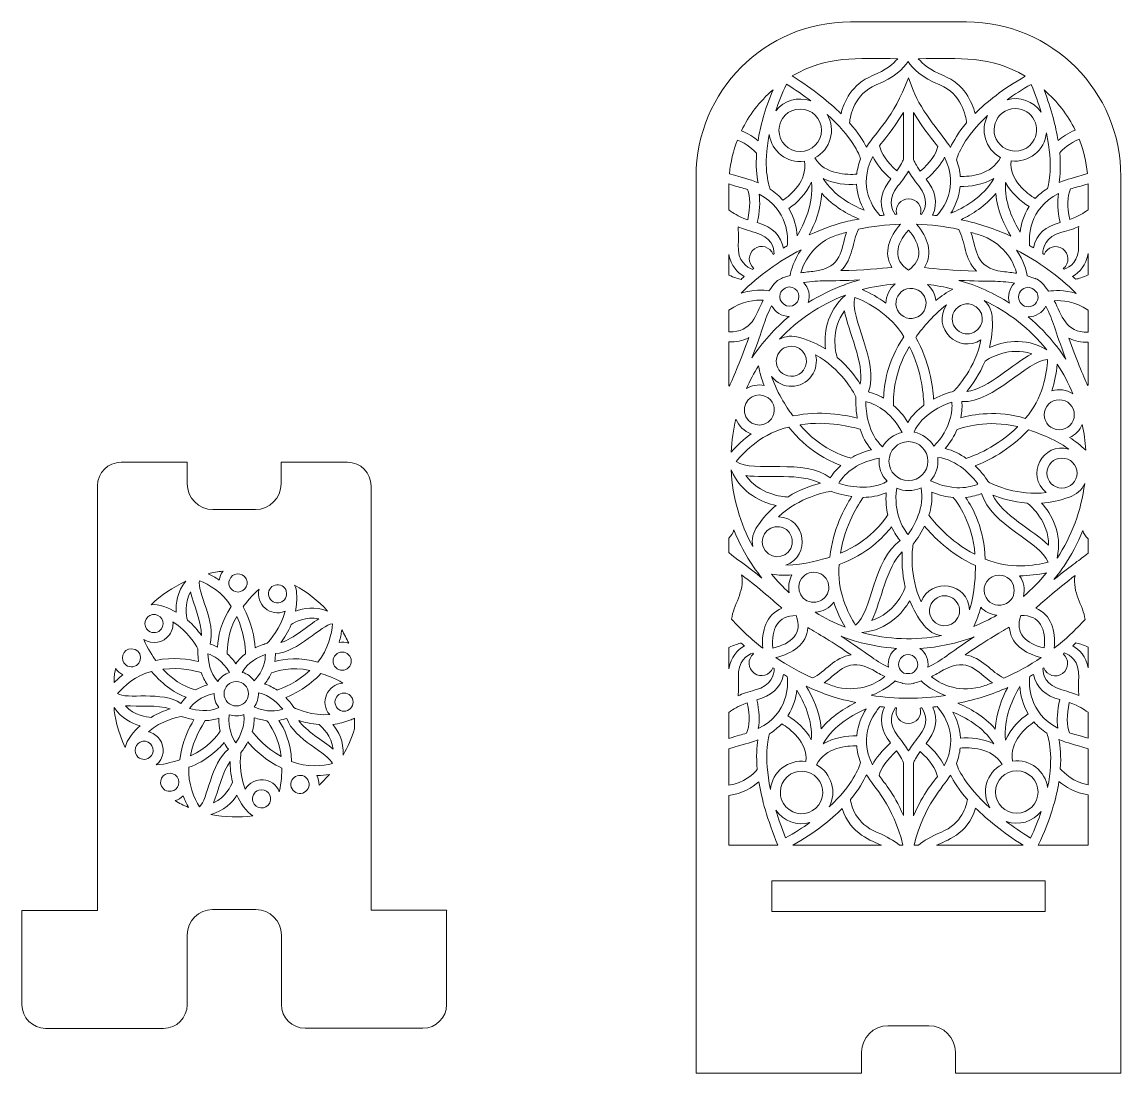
# Model space of a CAD drawing. Header units: inches. Extents: x 99 to 759, y 69 to 701.
import ezdxf

# ---------------------------------------------------------------- set-up
doc = ezdxf.new("R2010")
doc.units = ezdxf.units.IN
doc.header["$MEASUREMENT"] = 0
doc.layers.add('_U+0421_U+043B_U+043E_U+0439 1', color=7, linetype='Continuous')

# ---------------------------------------------------------------- blocks, each defined once
blk = doc.blocks.new('block 2')
at = {"layer": '_U+0421_U+043B_U+043E_U+0439 1', "color": 1, "lineweight": 9, "true_color": 0xff0000}
blk.add_lwpolyline([(549.17, 166.4), (549.17, 184.8), (713.57, 184.8), (713.57, 166.4), (549.17, 166.4)], dxfattribs=at)
for points, knots in [([(759.02, 608.11), (759.13, 659.44), (717.63, 701.04), (666.29, 701.04), (666.29, 701.04), (596.49, 701.04), (596.49, 701.04), (545.24, 701.04), (503.76, 659.56), (503.77, 608.31), (503.77, 608.31), (503.77, 69.39), (503.77, 69.39), (503.77, 69.39), (603.22, 69.39), (603.22, 69.39), (603.22, 69.39), (603.22, 81.92), (603.22, 81.92), (603.22, 90.67), (610.33, 97.79), (619.08, 97.79), (619.08, 97.79), (643.7, 97.79), (643.7, 97.79), (652.45, 97.79), (659.57, 90.67), (659.57, 81.92), (659.57, 81.92), (659.57, 69.39), (659.57, 69.39), (659.57, 69.39), (759.02, 69.39), (759.02, 69.39), (759.02, 69.39), (759.02, 608.11), (759.02, 608.11), (759.02, 608.11), (759.02, 608.11), (759.02, 608.11)], [0, 0, 0, 0, 1, 1, 1, 2, 2, 2, 3, 3, 3, 4, 4, 4, 5, 5, 5, 6, 6, 6, 7, 7, 7, 8, 8, 8, 9, 9, 9, 10, 10, 10, 11, 11, 11, 12, 12, 12, 13, 13, 13, 13]), ([(624.93, 678.98), (622.41, 675.96), (617.85, 672.04), (609.77, 668.78), (597.19, 663.7), (592.55, 652.86), (590.84, 645.9), (583.98, 652.69), (574.52, 660.4), (561.49, 668.58), (582.75, 681.01), (599.78, 678.98), (624.93, 678.98)], [0, 0, 0, 0, 1, 1, 1, 2, 2, 2, 3, 3, 3, 4, 4, 4, 4]), ([(701.6, 668.4), (688.05, 660.73), (678.33, 652.99), (671.38, 645.98), (669.65, 652.94), (665, 663.72), (652.47, 668.78), (644.39, 672.04), (639.82, 675.97), (637.3, 678.98), (662.89, 678.98), (680.17, 681.07), (701.6, 668.4)], [0, 0, 0, 0, 1, 1, 1, 2, 2, 2, 3, 3, 3, 4, 4, 4, 4]), ([(631.12, 677.2), (633.86, 673.2), (639.39, 667.59), (650.22, 663.22), (663.46, 657.87), (665.88, 644.4), (666.3, 640.44), (661.36, 634.57), (658.39, 629.45), (656.62, 625.63), (652.65, 632.2), (638.96, 647.22), (634.21, 659.98), (634.21, 659.98), (631.44, 667.54), (631.44, 667.54), (621.83, 642.18), (612.6, 636.36), (606.17, 625.82), (604.33, 629.5), (601.19, 634.52), (595.94, 640.5), (596.39, 644.53), (598.84, 657.9), (612.01, 663.22), (622.85, 667.59), (628.37, 673.2), (631.12, 677.2)], [0, 0, 0, 0, 1, 1, 1, 2, 2, 2, 3, 3, 3, 4, 4, 4, 5, 5, 5, 6, 6, 6, 7, 7, 7, 8, 8, 8, 9, 9, 9, 9]), ([(551.61, 647.6), (553.27, 652.58), (555.36, 657.93), (558.01, 663.69), (563.54, 660.23), (568.38, 656.86), (572.64, 653.63), (564.89, 656.41), (556.55, 653.83), (551.61, 647.6)], [0, 0, 0, 0, 1, 1, 1, 2, 2, 2, 3, 3, 3, 3]), ([(690.62, 654.31), (694.88, 657.36), (699.7, 660.46), (705.2, 663.54), (707.64, 657.49), (709.58, 651.93), (711.12, 646.81), (706.46, 653.66), (698.2, 656.4), (690.62, 654.31)], [0, 0, 0, 0, 1, 1, 1, 2, 2, 2, 3, 3, 3, 3]), ([(549.99, 660.33), (545, 648.38), (542.29, 638.13), (540.98, 629.58), (538.53, 631.63), (535.16, 633.96), (531, 635.62), (535.46, 644.85), (541.73, 653.18), (549.99, 660.33)], [0, 0, 0, 0, 1, 1, 1, 2, 2, 2, 3, 3, 3, 3]), ([(731.57, 636.04), (727.27, 634.36), (723.8, 631.96), (721.3, 629.85), (719.94, 638.19), (717.39, 648.26), (712.93, 660.21), (720.91, 653.27), (727.09, 645.18), (731.57, 636.04)], [0, 0, 0, 0, 1, 1, 1, 2, 2, 2, 3, 3, 3, 3]), ([(579.11, 635.95), (579.11, 628.9), (573.38, 623.17), (566.32, 623.17), (559.27, 623.17), (553.54, 628.9), (553.54, 635.95), (553.54, 643), (559.27, 648.74), (566.32, 648.74), (573.38, 648.74), (579.11, 643), (579.11, 635.95)], [0, 0, 0, 0, 1, 1, 1, 2, 2, 2, 3, 3, 3, 4, 4, 4, 4]), ([(695.64, 649.01), (706.03, 649.01), (712.11, 637.15), (705.97, 628.71), (701.82, 622.99), (693.83, 621.72), (688.11, 625.88), (678.21, 633.07), (683.17, 649.01), (695.64, 649.01)], [0, 0, 0, 0, 1, 1, 1, 2, 2, 2, 3, 3, 3, 3]), ([(602.63, 618.74), (601.38, 615.55), (600.64, 612.49), (600.29, 609.58), (594.84, 609.15), (581.01, 609.16), (575.18, 619.39), (584.54, 624.42), (587.99, 636.23), (582.47, 645.52), (597.75, 631.7), (601.77, 621.48), (602.63, 618.74)], [0, 0, 0, 0, 1, 1, 1, 2, 2, 2, 3, 3, 3, 4, 4, 4, 4]), ([(628.36, 618.44), (627.94, 617.49), (626.75, 615.05), (624.38, 611.57), (618.5, 616.89), (615.01, 621.95), (613.98, 626.64), (615.78, 629.03), (622.21, 636.48), (628.38, 646.67), (628.38, 646.67), (628.36, 618.44), (628.36, 618.44)], [0, 0, 0, 0, 1, 1, 1, 2, 2, 2, 3, 3, 3, 4, 4, 4, 4]), ([(638.49, 611.3), (636, 614.93), (634.79, 617.47), (634.36, 618.43), (634.36, 618.43), (634.38, 646.59), (634.38, 646.59), (640.66, 636.16), (647.07, 628.88), (649.08, 626.13), (647.9, 621.5), (644.34, 616.53), (638.49, 611.3)], [0, 0, 0, 0, 1, 1, 1, 2, 2, 2, 3, 3, 3, 4, 4, 4, 4]), ([(686.75, 619.68), (681.26, 608.91), (668.06, 608.1), (662.52, 608.27), (662.26, 611.42), (661.55, 614.76), (660.24, 618.24), (661.03, 621.07), (664.82, 631.82), (678.98, 644.9), (674.32, 636), (677.43, 624.7), (686.75, 619.68)], [0, 0, 0, 0, 1, 1, 1, 2, 2, 2, 3, 3, 3, 4, 4, 4, 4]), ([(714.88, 600.96), (711.99, 599.11), (709.6, 597.07), (707.6, 594.92), (702.94, 597.77), (691.76, 605.92), (693.06, 617.62), (703.71, 616.16), (713.33, 623.83), (714.31, 634.48), (718.55, 614.32), (715.8, 603.68), (714.88, 600.96)], [0, 0, 0, 0, 1, 1, 1, 2, 2, 2, 3, 3, 3, 4, 4, 4, 4]), ([(528.61, 630.11), (534.47, 627.79), (538.57, 623.81), (540.13, 622.11), (539.58, 614.46), (540.18, 608.57), (540.99, 604.46), (535.19, 606.9), (532.94, 606.87), (523.79, 609.87), (524.47, 616.87), (526.11, 623.66), (528.61, 630.11)], [0, 0, 0, 0, 1, 1, 1, 2, 2, 2, 3, 3, 3, 4, 4, 4, 4]), ([(547.74, 633.32), (549.14, 623.42), (558.29, 615.91), (568.87, 617.36), (570.76, 605.41), (560.55, 597), (555.97, 593.88), (553.91, 596.28), (551.37, 598.56), (548.25, 600.61), (547.21, 603.35), (543.88, 614.24), (547.74, 633.32)], [0, 0, 0, 0, 1, 1, 1, 2, 2, 2, 3, 3, 3, 4, 4, 4, 4]), ([(722.26, 622.49), (723.87, 624.24), (728.03, 628.26), (734.01, 630.53), (736.6, 623.98), (738.29, 617.08), (738.99, 609.95), (729.79, 606.95), (727.66, 607), (721.91, 604.6), (722.58, 608.67), (723, 614.57), (722.26, 622.49)], [0, 0, 0, 0, 1, 1, 1, 2, 2, 2, 3, 3, 3, 4, 4, 4, 4]), ([(616.78, 584.92), (615.92, 584.83), (615.06, 584.74), (614.2, 584.64), (610.9, 588.28), (600.4, 601.97), (609.91, 620.23), (612.02, 615.8), (615.62, 611.34), (620.79, 606.74), (615.4, 600.04), (613.19, 592.69), (616.78, 584.92)], [0, 0, 0, 0, 1, 1, 1, 2, 2, 2, 3, 3, 3, 4, 4, 4, 4]), ([(648.49, 584.66), (647.63, 584.76), (646.77, 584.85), (645.91, 584.93), (649.39, 592.49), (647.38, 599.99), (642.1, 606.48), (647.22, 610.99), (650.85, 615.37), (653.03, 619.71), (662.07, 601.73), (651.77, 588.28), (648.49, 584.66)], [0, 0, 0, 0, 1, 1, 1, 2, 2, 2, 3, 3, 3, 4, 4, 4, 4]), ([(631.35, 611.31), (632.75, 608.97), (634.77, 605.97), (637.59, 602.51), (644.03, 594.62), (641.34, 588.36), (639.3, 585.43), (639.08, 585.45), (638.86, 585.45), (638.64, 585.46), (639.91, 590.24), (636.29, 594.79), (631.48, 594.79), (626.68, 594.79), (623.06, 590.25), (624.33, 585.47), (624.01, 585.46), (623.7, 585.44), (623.38, 585.43), (621.33, 588.35), (618.65, 594.62), (625.09, 602.51), (627.91, 605.97), (629.94, 608.97), (631.35, 611.31)], [0, 0, 0, 0, 1, 1, 1, 2, 2, 2, 3, 3, 3, 4, 4, 4, 5, 5, 5, 6, 6, 6, 7, 7, 7, 8, 8, 8, 8]), ([(534.6, 600.43), (536.36, 595.99), (536.41, 589.87), (534.75, 582.2), (528.28, 584.5), (526.42, 586.06), (523.42, 588.07), (523.42, 607.03), (523.41, 601.32), (523.45, 603.67), (529.81, 601.66), (531.65, 601.38), (534.6, 600.43)], [0, 0, 0, 0, 1, 1, 1, 2, 2, 2, 3, 3, 3, 4, 4, 4, 4]), ([(573.02, 604.77), (574.6, 591.89), (568.44, 579.19), (564.47, 572.57), (564.12, 577.22), (562.89, 583.19), (559.48, 588.98), (564.31, 592.26), (570.03, 597.74), (573.02, 604.77)], [0, 0, 0, 0, 1, 1, 1, 2, 2, 2, 3, 3, 3, 3]), ([(600.1, 603.51), (600.47, 597.29), (602.49, 591.99), (604.69, 587.95), (597.5, 590.89), (586.44, 596.79), (580.19, 606.96), (586.72, 603.71), (594.34, 603.08), (600.1, 603.51)], [0, 0, 0, 0, 1, 1, 1, 2, 2, 2, 3, 3, 3, 3]), ([(682.72, 607.06), (676.43, 595.71), (663.97, 589.06), (656.87, 586.04), (659.32, 590), (661.83, 595.55), (662.48, 602.25), (668.32, 602.06), (676.16, 603.13), (682.72, 607.06)], [0, 0, 0, 0, 1, 1, 1, 2, 2, 2, 3, 3, 3, 3]), ([(698.45, 574.82), (694.35, 581.42), (688.86, 592.69), (689.8, 604.62), (693.18, 598.15), (698.96, 593.16), (703.88, 590.12), (700.52, 584.87), (699.04, 579.39), (698.45, 574.82)], [0, 0, 0, 0, 1, 1, 1, 2, 2, 2, 3, 3, 3, 3]), ([(739.36, 588.06), (736.36, 586.11), (734.49, 584.61), (728.27, 582.37), (726.63, 590.13), (726.78, 596.27), (728.71, 600.67), (731.78, 601.61), (733.43, 601.89), (739.33, 603.76), (739.37, 601.27), (739.36, 606.64), (739.36, 588.06)], [0, 0, 0, 0, 1, 1, 1, 2, 2, 2, 3, 3, 3, 4, 4, 4, 4]), ([(558.49, 566.45), (557.74, 566.03), (557, 565.62), (556.26, 565.19), (554.88, 572.21), (549.97, 577.89), (540.5, 580.43), (542, 587.08), (542.36, 592.76), (541.57, 597.55), (559.56, 588.26), (559.02, 571.18), (558.49, 566.45)], [0, 0, 0, 0, 1, 1, 1, 2, 2, 2, 3, 3, 3, 4, 4, 4, 4]), ([(579.25, 598.1), (586.13, 590.21), (595.2, 585.35), (601.74, 582.63), (594.6, 581.17), (588.46, 580.45), (571.69, 573.07), (575.03, 579.33), (578.72, 588.3), (579.25, 598.1)], [0, 0, 0, 0, 1, 1, 1, 2, 2, 2, 3, 3, 3, 3]), ([(692.89, 572.35), (683.87, 576.45), (673.82, 579.89), (663.07, 582.23), (669.44, 585.33), (677.67, 590.41), (683.83, 598), (684.75, 587.62), (689.21, 578.4), (692.89, 572.35)], [0, 0, 0, 0, 1, 1, 1, 2, 2, 2, 3, 3, 3, 3]), ([(721.64, 597.87), (720.75, 593.05), (721.04, 587.33), (722.52, 580.58), (714.21, 578.32), (708.13, 573.68), (706.45, 565.31), (705.71, 565.75), (704.95, 566.18), (704.2, 566.61), (703.67, 571.52), (703.27, 588.7), (721.64, 597.87)], [0, 0, 0, 0, 1, 1, 1, 2, 2, 2, 3, 3, 3, 4, 4, 4, 4]), ([(539.19, 574.57), (549.1, 571.95), (550.57, 565.23), (550.61, 561.69), (550.43, 561.57), (550.25, 561.46), (550.07, 561.34), (548.32, 565.98), (542.69, 567.57), (538.79, 564.72), (534.89, 561.9), (534.64, 556.08), (538.49, 552.96), (538.25, 552.77), (538.01, 552.57), (537.77, 552.38), (534.4, 553.53), (528.5, 557.01), (529.07, 567.22), (529.32, 571.68), (529.2, 575.29), (528.97, 578.01), (531.48, 576.95), (534.87, 575.71), (539.19, 574.57)], [0, 0, 0, 0, 1, 1, 1, 2, 2, 2, 3, 3, 3, 4, 4, 4, 5, 5, 5, 6, 6, 6, 7, 7, 7, 8, 8, 8, 8]), ([(586.06, 572.21), (588.72, 573.1), (591.42, 573.92), (594.14, 574.66), (590.42, 563.74), (591.9, 553.76), (575.13, 551.24), (571.98, 551.02), (569.2, 550.68), (566.76, 550.26), (568.32, 555.98), (572.89, 566.33), (586.06, 572.21)], [0, 0, 0, 0, 1, 1, 1, 2, 2, 2, 3, 3, 3, 4, 4, 4, 4]), ([(626.6, 579.57), (619.84, 571.76), (616.03, 562.36), (621.45, 553.57), (615.11, 552.9), (603.82, 551.91), (590.79, 551.59), (598.28, 558.61), (597.42, 569.17), (601.42, 576.44), (609.65, 578.22), (618.08, 579.28), (626.6, 579.57)], [0, 0, 0, 0, 1, 1, 1, 2, 2, 2, 3, 3, 3, 4, 4, 4, 4]), ([(631.35, 551.86), (621.88, 558.3), (623.65, 567.15), (631.38, 575.92), (638.92, 567.22), (640.52, 558.38), (631.35, 551.86)], [0, 0, 0, 0, 1, 1, 1, 2, 2, 2, 2]), ([(661.59, 576.38), (665.73, 569.08), (664.77, 558.42), (672.33, 551.35), (658.81, 551.67), (647.15, 552.74), (640.97, 553.4), (646.45, 562.22), (642.92, 571.62), (636.14, 579.57), (644.76, 579.28), (653.27, 578.2), (661.59, 576.38)], [0, 0, 0, 0, 1, 1, 1, 2, 2, 2, 3, 3, 3, 4, 4, 4, 4]), ([(733.63, 567.28), (734.2, 557.11), (728.33, 553.62), (724.97, 552.45), (724.79, 552.59), (724.62, 552.74), (724.45, 552.88), (728.29, 555.99), (728.03, 561.8), (724.14, 564.62), (720.27, 567.43), (714.67, 565.92), (712.88, 561.3), (712.62, 561.48), (712.35, 561.65), (712.09, 561.82), (712.16, 565.39), (713.67, 572.03), (723.51, 574.63), (727.83, 575.77), (731.23, 577), (733.75, 578.07), (733.51, 575.35), (733.38, 571.74), (733.63, 567.28)], [0, 0, 0, 0, 1, 1, 1, 2, 2, 2, 3, 3, 3, 4, 4, 4, 5, 5, 5, 6, 6, 6, 7, 7, 7, 8, 8, 8, 8]), ([(696.4, 550.01), (693.96, 550.43), (691.16, 550.78), (687.99, 550.99), (671.13, 553.53), (672.72, 563.6), (668.93, 574.58), (671.38, 573.9), (673.8, 573.17), (676.2, 572.37), (690.18, 566.57), (694.86, 555.87), (696.4, 550.01)], [0, 0, 0, 0, 1, 1, 1, 2, 2, 2, 3, 3, 3, 4, 4, 4, 4]), ([(566.82, 564.12), (562.49, 557.96), (560.88, 551.87), (560.3, 548.74), (560.29, 548.73), (555.76, 547.23), (555.76, 547.23), (555.76, 547.23), (555.76, 547.23), (555.76, 547.23), (553.85, 546.6), (551.46, 544.8), (550.36, 543.3), (550.36, 543.3), (550.37, 543.3), (550.37, 543.3), (550.37, 543.3), (547.57, 539.5), (547.56, 539.49), (544.4, 539.96), (538.11, 540.37), (530.88, 538.14), (541.48, 548.66), (553.63, 557.42), (566.82, 564.12)], [0, 0, 0, 0, 1, 1, 1, 2, 2, 2, 3, 3, 3, 4, 4, 4, 5, 5, 5, 6, 6, 6, 7, 7, 7, 8, 8, 8, 8]), ([(715.56, 539.25), (715.56, 539.25), (712.75, 543.05), (712.75, 543.06), (712.75, 543.06), (712.76, 543.06), (712.76, 543.06), (711.51, 544.74), (709.01, 546.43), (707.36, 546.99), (707.36, 546.99), (707.34, 546.92), (707.34, 546.92), (704.18, 548.02), (704.58, 547.95), (702.82, 548.49), (702.24, 551.64), (700.62, 557.77), (696.24, 563.96), (709.42, 557.22), (721.57, 548.45), (732.15, 537.9), (724.95, 540.11), (718.7, 539.71), (715.56, 539.25)], [0, 0, 0, 0, 1, 1, 1, 2, 2, 2, 3, 3, 3, 4, 4, 4, 5, 5, 5, 6, 6, 6, 7, 7, 7, 8, 8, 8, 8]), ([(739.36, 549.05), (736.21, 547.52), (733.44, 546.77), (731.91, 546.44), (731.28, 547.02), (730.65, 547.59), (730.01, 548.16), (734.16, 550.48), (738.25, 554.78), (739.36, 561.96), (739.36, 561.96), (739.36, 549.05), (739.36, 549.05), (739.36, 549.05), (739.36, 549.05), (739.36, 549.05)], [0, 0, 0, 0, 1, 1, 1, 2, 2, 2, 3, 3, 3, 4, 4, 4, 5, 5, 5, 5]), ([(523.42, 561.39), (524.65, 554.5), (528.66, 550.35), (532.71, 548.09), (532.07, 547.52), (531.44, 546.95), (530.81, 546.37), (529.3, 546.69), (526.55, 547.42), (523.42, 548.93), (523.42, 548.93), (523.42, 561.39), (523.42, 561.39)], [0, 0, 0, 0, 1, 1, 1, 2, 2, 2, 3, 3, 3, 4, 4, 4, 4]), ([(554.3, 537.92), (554.84, 539.6), (557.58, 541.83), (559.68, 541.83), (565.17, 541.83), (567.66, 534.91), (563.38, 531.42), (558.79, 528), (552.53, 532.49), (554.3, 537.92)], [0, 0, 0, 0, 1, 1, 1, 2, 2, 2, 3, 3, 3, 3]), ([(602.25, 546.04), (599.79, 545.38), (596.32, 544.34), (593.06, 543.18), (593.06, 543.18), (593.07, 543.16), (593.07, 543.16), (585.33, 540.35), (577.98, 536.72), (571.13, 532.37), (572.6, 536.83), (571.32, 541.39), (568.34, 544.42), (578.42, 546.11), (582.66, 544.98), (602.25, 546.04)], [0, 0, 0, 0, 1, 1, 1, 2, 2, 2, 3, 3, 3, 4, 4, 4, 5, 5, 5, 5]), ([(617.85, 532.08), (613.18, 535.48), (608.71, 537.94), (603.62, 540.19), (609.99, 541.91), (616.61, 543.06), (623.39, 543.57), (619.88, 540.71), (617.9, 536.48), (617.85, 532.08)], [0, 0, 0, 0, 1, 1, 1, 2, 2, 2, 3, 3, 3, 3]), ([(628.79, 539.97), (633.23, 542.23), (638.68, 540.48), (640.96, 536.01), (643.23, 531.56), (641.46, 526.11), (637, 523.84), (632.54, 521.57), (627.1, 523.35), (624.84, 527.8), (622.57, 532.24), (624.33, 537.69), (628.79, 539.97)], [0, 0, 0, 0, 1, 1, 1, 2, 2, 2, 3, 3, 3, 4, 4, 4, 4]), ([(647.84, 533.61), (647.4, 537.49), (645.52, 540.87), (642.78, 543.26), (648, 542.7), (653.1, 541.77), (658.07, 540.49), (654.42, 538.61), (650.98, 536.21), (647.84, 533.61)], [0, 0, 0, 0, 1, 1, 1, 2, 2, 2, 3, 3, 3, 3]), ([(692.16, 532.05), (682.82, 538.05), (672.53, 542.71), (661.58, 545.76), (680.57, 544.76), (685.09, 545.85), (695.08, 544.13), (691.95, 541.02), (690.75, 536.39), (692.16, 532.05)], [0, 0, 0, 0, 1, 1, 1, 2, 2, 2, 3, 3, 3, 3]), ([(708.73, 538.23), (710.6, 534.33), (707.72, 529.86), (703.44, 529.86), (700.21, 529.86), (697.58, 532.49), (697.58, 535.72), (697.58, 539.27), (700.75, 542.1), (704.4, 541.5), (706.38, 540.63), (706.98, 540.26), (708.73, 538.23)], [0, 0, 0, 0, 1, 1, 1, 2, 2, 2, 3, 3, 3, 4, 4, 4, 4]), ([(593.49, 536.91), (581.62, 526.42), (580.63, 512.95), (581.48, 504.57), (576.97, 507.4), (571.77, 509.81), (565.84, 511.39), (561.83, 512.75), (557.45, 512.33), (553.78, 510.33), (564.75, 521.95), (578.29, 531.12), (593.49, 536.91)], [0, 0, 0, 0, 1, 1, 1, 2, 2, 2, 3, 3, 3, 4, 4, 4, 4]), ([(628.66, 511.81), (618.67, 497.24), (616.65, 482.89), (616.42, 474.97), (612.92, 477), (609.72, 478.09), (607.31, 478.67), (614.09, 497.26), (595.5, 523.48), (599.24, 535.51), (606.88, 532.48), (620.71, 525.4), (628.66, 511.81)], [0, 0, 0, 0, 1, 1, 1, 2, 2, 2, 3, 3, 3, 4, 4, 4, 4]), ([(523.42, 527.81), (531.38, 533.45), (539.42, 534.09), (544.11, 533.82), (539.42, 524.98), (537.78, 514.57), (523.42, 514.8), (523.42, 514.8), (523.42, 527.81), (523.42, 527.81)], [0, 0, 0, 0, 1, 1, 1, 2, 2, 2, 3, 3, 3, 3]), ([(549.16, 530.5), (551.12, 526.75), (555.03, 524.1), (559.73, 524.1), (551.09, 516.97), (543.53, 508.57), (537.32, 499.19), (544.22, 517.15), (544.48, 521.52), (549.16, 530.5)], [0, 0, 0, 0, 1, 1, 1, 2, 2, 2, 3, 3, 3, 3]), ([(674.95, 510.01), (671.72, 493.24), (660.91, 481.59), (658.41, 479.08), (656.49, 478.59), (651.74, 477.2), (646.48, 474.38), (646.03, 482.14), (644.04, 497.01), (635.75, 511.51), (638.3, 515.1), (645.32, 524.38), (654.28, 531.04), (644.98, 517.32), (661.42, 501.23), (674.95, 510.01)], [0, 0, 0, 0, 1, 1, 1, 2, 2, 2, 3, 3, 3, 4, 4, 4, 5, 5, 5, 5]), ([(670.84, 514.55), (663.7, 510.92), (655.64, 517.75), (658.13, 525.41), (659.67, 530.15), (664.77, 532.76), (669.53, 531.22), (677.19, 528.73), (677.97, 518.19), (670.84, 514.55)], [0, 0, 0, 0, 1, 1, 1, 2, 2, 2, 3, 3, 3, 3]), ([(680.12, 505.42), (681.42, 510.59), (682.11, 516.29), (681.78, 522.41), (681.83, 526.69), (680.04, 530.77), (676.94, 533.64), (691.58, 526.71), (704.4, 516.54), (714.47, 504.07), (700.88, 512.03), (687.81, 508.82), (680.12, 505.42)], [0, 0, 0, 0, 1, 1, 1, 2, 2, 2, 3, 3, 3, 4, 4, 4, 4]), ([(726.05, 498.3), (724.5, 500.7), (721.19, 505.34), (720.42, 506.34), (720.42, 506.34), (720.36, 506.3), (720.36, 506.3), (715.33, 512.75), (709.62, 518.64), (703.34, 523.86), (707.92, 523.81), (711.95, 526.4), (713.96, 530.25), (718.7, 521.15), (718.92, 516.75), (726.05, 498.3)], [0, 0, 0, 0, 1, 1, 1, 2, 2, 2, 3, 3, 3, 4, 4, 4, 5, 5, 5, 5]), ([(739.36, 514.55), (725.39, 514.44), (723.64, 524.84), (719.02, 533.55), (723.65, 533.79), (731.55, 533.17), (739.36, 527.79), (739.36, 527.79), (739.36, 514.55), (739.36, 514.55)], [0, 0, 0, 0, 1, 1, 1, 2, 2, 2, 3, 3, 3, 3]), ([(602.4, 483.38), (599.65, 487.73), (595.09, 493.87), (588.46, 499.46), (587.53, 502.82), (584.61, 516.08), (592.94, 527.48), (595.03, 515.13), (604.88, 496.3), (602.4, 483.38)], [0, 0, 0, 0, 1, 1, 1, 2, 2, 2, 3, 3, 3, 3]), ([(535.4, 511.35), (530.91, 498.59), (526.3, 487.83), (523.76, 482.15), (523.65, 482.28), (523.53, 482.41), (523.42, 482.54), (523.42, 482.54), (523.42, 508.82), (523.42, 508.82), (527.68, 508.75), (531.61, 509.26), (535.4, 511.35)], [0, 0, 0, 0, 1, 1, 1, 2, 2, 2, 3, 3, 3, 4, 4, 4, 4]), ([(739.06, 482.58), (736.47, 488.4), (732.04, 498.83), (727.72, 511.1), (731.37, 509.09), (735.2, 508.53), (739.36, 508.56), (739.36, 508.56), (739.36, 482.93), (739.36, 482.93), (739.26, 482.81), (739.16, 482.7), (739.06, 482.58)], [0, 0, 0, 0, 1, 1, 1, 2, 2, 2, 3, 3, 3, 4, 4, 4, 4]), ([(568.32, 491.83), (565.38, 487.79), (559.71, 486.89), (555.68, 489.83), (548.6, 494.96), (552.27, 506.19), (561.01, 506.19), (568.34, 506.19), (572.66, 497.81), (568.32, 491.83)], [0, 0, 0, 0, 1, 1, 1, 2, 2, 2, 3, 3, 3, 3]), ([(631.9, 505.8), (631.9, 505.8), (631.94, 505.72), (631.94, 505.72), (631.94, 505.72), (632.01, 505.82), (632.01, 505.82), (639.76, 490.67), (640.54, 475.35), (640.59, 470.67), (637.01, 468.03), (633.6, 464.67), (631.03, 460.42), (628.34, 464.71), (625.41, 468.04), (622.48, 470.6), (622.24, 474.79), (622.17, 489.99), (631.9, 505.8)], [0, 0, 0, 0, 1, 1, 1, 2, 2, 2, 3, 3, 3, 4, 4, 4, 5, 5, 5, 6, 6, 6, 6]), ([(666.43, 478.99), (669.72, 482.95), (674.15, 489.19), (677.42, 497.22), (680.37, 499.2), (691.99, 506.1), (705.47, 501.62), (694.36, 495.82), (679.49, 480.62), (666.43, 478.99)], [0, 0, 0, 0, 1, 1, 1, 2, 2, 2, 3, 3, 3, 3]), ([(599.82, 475.77), (599.7, 473.8), (599.56, 468.85), (600.61, 462.98), (593.1, 464.95), (578.33, 467.65), (561.99, 464.25), (559.36, 467.78), (552.71, 477.33), (549.14, 487.9), (555.35, 479.93), (567.35, 480.3), (573.17, 488.3), (573.17, 488.3), (573.17, 488.3), (573.17, 488.3), (575.95, 492.12), (576.65, 496.83), (575.51, 501.07), (590.47, 492.83), (598.21, 478.93), (599.82, 475.77)], [0, 0, 0, 0, 1, 1, 1, 2, 2, 2, 3, 3, 3, 4, 4, 4, 5, 5, 5, 6, 6, 6, 7, 7, 7, 7]), ([(701.59, 462.79), (684.65, 467.79), (670.38, 465.28), (662.77, 463.05), (663.62, 467.01), (663.66, 470.39), (663.48, 472.86), (683.23, 472.16), (702.56, 497.94), (715.04, 498.1), (714.52, 489.89), (712.06, 474.55), (701.59, 462.79)], [0, 0, 0, 0, 1, 1, 1, 2, 2, 2, 3, 3, 3, 4, 4, 4, 4]), ([(541.33, 494.37), (541.99, 490.34), (543.2, 486.35), (544.7, 482.57), (540.88, 483.35), (537.1, 482.62), (533.97, 480.75), (536.1, 485.48), (538.56, 490.03), (541.33, 494.37)], [0, 0, 0, 0, 1, 1, 1, 2, 2, 2, 3, 3, 3, 3]), ([(717.52, 479.34), (719.3, 484.78), (720.26, 489.75), (720.83, 495.32), (724.47, 489.75), (727.6, 483.83), (730.16, 477.61), (726.33, 480.08), (721.71, 480.65), (717.52, 479.34)], [0, 0, 0, 0, 1, 1, 1, 2, 2, 2, 3, 3, 3, 3]), ([(547.02, 475.16), (551.07, 472.22), (551.96, 466.57), (549.02, 462.52), (544.26, 455.97), (534.01, 458.54), (532.77, 466.42), (531.5, 474.41), (540.56, 479.85), (547.02, 475.16)], [0, 0, 0, 0, 1, 1, 1, 2, 2, 2, 3, 3, 3, 3]), ([(605.76, 472.88), (610.61, 471.7), (620.41, 467.73), (627.59, 454.41), (622.54, 453.3), (618.3, 450.05), (615.87, 445.64), (606.96, 453.64), (605.79, 466.84), (605.76, 472.88)], [0, 0, 0, 0, 1, 1, 1, 2, 2, 2, 3, 3, 3, 3]), ([(634.71, 454.51), (639.56, 465.46), (651.75, 470.65), (657.48, 472.54), (657.87, 467.56), (657.12, 457.01), (646.66, 446.07), (644.11, 450.39), (639.8, 453.54), (634.71, 454.51)], [0, 0, 0, 0, 1, 1, 1, 2, 2, 2, 3, 3, 3, 3]), ([(712.96, 464.97), (712.96, 469.96), (717.02, 474.02), (722.01, 474.02), (727, 474.02), (731.06, 469.96), (731.06, 464.97), (731.06, 459.98), (727, 455.93), (722.01, 455.93), (717.02, 455.93), (712.96, 459.98), (712.96, 464.97)], [0, 0, 0, 0, 1, 1, 1, 2, 2, 2, 3, 3, 3, 4, 4, 4, 4]), ([(527.67, 462.4), (529.3, 458.18), (532.71, 454.99), (536.89, 453.58), (532.2, 450.18), (528.48, 446.69), (524.78, 442.55), (525.12, 449.36), (526.11, 455.99), (527.67, 462.4)], [0, 0, 0, 0, 1, 1, 1, 2, 2, 2, 3, 3, 3, 3]), ([(559.51, 457.6), (570.28, 443.6), (583.3, 437.24), (590.76, 434.57), (587.75, 431.87), (585.72, 429.16), (584.42, 427.05), (568.89, 439.2), (538.07, 429.73), (527.87, 436.94), (533.12, 443.27), (544.12, 454.24), (559.51, 457.6)], [0, 0, 0, 0, 1, 1, 1, 2, 2, 2, 3, 3, 3, 4, 4, 4, 4]), ([(566.23, 458.93), (583.04, 461.63), (597.85, 457.63), (602.32, 456.23), (603.72, 452.01), (605.87, 447.73), (609.11, 443.97), (604.2, 442.74), (600.13, 440.98), (596.78, 438.98), (592.73, 440.03), (578.29, 444.61), (566.22, 458.83), (566.22, 458.83), (566.3, 458.84), (566.3, 458.84), (566.3, 458.84), (566.23, 458.93), (566.23, 458.93)], [0, 0, 0, 0, 1, 1, 1, 2, 2, 2, 3, 3, 3, 4, 4, 4, 5, 5, 5, 6, 6, 6, 6]), ([(653.45, 444.66), (656.7, 448.54), (658.95, 452.36), (660.49, 455.94), (664.4, 457.46), (678.83, 462.23), (696.87, 457.85), (696.87, 457.85), (696.82, 457.79), (696.82, 457.79), (696.82, 457.79), (696.94, 457.76), (696.94, 457.76), (684.92, 445.7), (670.59, 440.23), (666.15, 438.74), (662.54, 441.33), (658.28, 443.53), (653.45, 444.66)], [0, 0, 0, 0, 1, 1, 1, 2, 2, 2, 3, 3, 3, 4, 4, 4, 5, 5, 5, 6, 6, 6, 6]), ([(714.2, 418.22), (697.24, 416.1), (682.81, 422.79), (679.66, 424.39), (678.6, 426.06), (675.8, 430.15), (671.5, 434.28), (678.74, 437.1), (692.27, 443.6), (703.49, 455.95), (707.69, 454.64), (718.68, 450.82), (727.78, 444.38), (712.03, 448.91), (701.56, 428.43), (714.2, 418.22)], [0, 0, 0, 0, 1, 1, 1, 2, 2, 2, 3, 3, 3, 4, 4, 4, 5, 5, 5, 5]), ([(737.93, 443.71), (735.03, 446.59), (731.68, 449.11), (728.24, 451.29), (731.65, 452.85), (734.39, 455.64), (735.86, 459.1), (736.92, 454.09), (737.61, 448.95), (737.93, 443.71)], [0, 0, 0, 0, 1, 1, 1, 2, 2, 2, 3, 3, 3, 3]), ([(631.39, 425.39), (624.93, 425.39), (619.67, 430.65), (619.67, 437.11), (619.67, 443.58), (624.93, 448.84), (631.39, 448.84), (637.86, 448.84), (643.11, 443.58), (643.11, 437.11), (643.11, 430.65), (637.85, 425.39), (631.39, 425.39)], [0, 0, 0, 0, 1, 1, 1, 2, 2, 2, 3, 3, 3, 4, 4, 4, 4]), ([(353.87, 167.13), (353.87, 167.13), (353.8, 167.13), (353.8, 167.13), (353.8, 167.13), (353.8, 167.23), (353.8, 167.23), (353.8, 167.23), (308.4, 167.23), (308.4, 167.23), (308.4, 167.23), (308.4, 422.23), (308.4, 422.23), (308.4, 430.03), (302.1, 436.43), (294.2, 436.43), (277.18, 436.43), (271.54, 436.43), (254.36, 436.43), (254.36, 436.43), (254.36, 423.53), (254.36, 423.53), (254.36, 414.97), (247.42, 408.03), (238.86, 408.03), (238.86, 408.03), (213.4, 408.03), (213.4, 408.03), (204.84, 408.03), (197.9, 414.97), (197.9, 423.53), (197.9, 423.53), (197.9, 436.43), (197.9, 436.43), (197.9, 436.43), (158.2, 436.43), (158.2, 436.43), (150.4, 436.43), (144, 430.13), (144, 422.23), (144, 422.23), (144, 167.13), (144, 167.13), (144, 167.13), (98.6, 167.13), (98.6, 167.13), (98.6, 167.13), (98.6, 110.43), (98.6, 110.43), (98.6, 102.63), (104.9, 96.23), (112.8, 96.23), (112.8, 96.23), (183.7, 96.23), (183.7, 96.23), (191.5, 96.23), (197.9, 102.53), (197.9, 110.43), (197.9, 110.43), (197.9, 152.34), (197.9, 152.34), (197.9, 160.78), (204.75, 167.63), (213.19, 167.63), (213.19, 167.63), (239.22, 167.63), (239.22, 167.63), (247.66, 167.63), (254.5, 160.78), (254.5, 152.34), (254.5, 152.34), (254.5, 110.53), (254.5, 110.53), (254.5, 102.73), (260.8, 96.33), (268.7, 96.33), (268.7, 96.33), (339.6, 96.33), (339.6, 96.33), (347.4, 96.33), (353.8, 102.63), (353.8, 110.53), (353.8, 170.87), (353.77, 166.24), (353.87, 167.13)], [0, 0, 0, 0, 1, 1, 1, 2, 2, 2, 3, 3, 3, 4, 4, 4, 5, 5, 5, 6, 6, 6, 7, 7, 7, 8, 8, 8, 9, 9, 9, 10, 10, 10, 11, 11, 11, 12, 12, 12, 13, 13, 13, 14, 14, 14, 15, 15, 15, 16, 16, 16, 17, 17, 17, 18, 18, 18, 19, 19, 19, 20, 20, 20, 21, 21, 21, 22, 22, 22, 23, 23, 23, 24, 24, 24, 25, 25, 25, 26, 26, 26, 27, 27, 27, 28, 28, 28, 28]), ([(589.44, 423.79), (592.04, 428.06), (598.8, 436.13), (613.76, 438.84), (613.25, 433.61), (615.06, 428.65), (618.5, 424.99), (608.12, 418.98), (595.19, 421.96), (589.44, 423.79)], [0, 0, 0, 0, 1, 1, 1, 2, 2, 2, 3, 3, 3, 3]), ([(644.62, 425.36), (647.94, 429.09), (649.62, 434.05), (648.96, 439.34), (660.89, 438.1), (669.58, 428.11), (673.15, 423.25), (668.53, 421.34), (658.27, 418.8), (644.62, 425.36)], [0, 0, 0, 0, 1, 1, 1, 2, 2, 2, 3, 3, 3, 3]), ([(723.63, 420.88), (718.64, 420.88), (714.58, 424.93), (714.58, 429.92), (714.58, 434.91), (718.64, 438.97), (723.63, 438.97), (728.62, 438.97), (732.68, 434.91), (732.68, 429.92), (732.68, 424.93), (728.62, 420.88), (723.63, 420.88)], [0, 0, 0, 0, 1, 1, 1, 2, 2, 2, 3, 3, 3, 4, 4, 4, 4]), ([(524.77, 431.91), (531.07, 417.38), (543.58, 412.27), (551.82, 410.49), (547.75, 407.09), (543.87, 402.92), (540.55, 397.81), (538.07, 394.55), (536.93, 390.25), (537.78, 385.84), (530.2, 399.64), (525.57, 415.28), (524.77, 431.91)], [0, 0, 0, 0, 1, 1, 1, 2, 2, 2, 3, 3, 3, 4, 4, 4, 4]), ([(578.43, 423.83), (573.44, 422.56), (566.2, 420.12), (558.83, 415.55), (555.35, 415.7), (541.83, 417.02), (533.57, 428.46), (545.95, 426.64), (566.91, 430.18), (578.43, 423.83)], [0, 0, 0, 0, 1, 1, 1, 2, 2, 2, 3, 3, 3, 3]), ([(720.73, 378.75), (724.12, 394.16), (717.02, 405.61), (711.42, 411.88), (716.73, 412.24), (722.36, 413.34), (728.09, 415.55), (732.19, 416.82), (735.53, 419.82), (737.3, 423.67), (735.23, 407.25), (729.41, 391.99), (720.73, 378.75)], [0, 0, 0, 0, 1, 1, 1, 2, 2, 2, 3, 3, 3, 4, 4, 4, 4]), ([(553.31, 403.74), (565.77, 415.41), (581.38, 418.48), (584.87, 419.04), (586.7, 418.31), (591.36, 416.66), (597.29, 415.84), (593.09, 409.3), (585.96, 396.09), (584.14, 379.49), (579.97, 378.08), (568.84, 374.7), (557.68, 374.57), (572.98, 380.16), (569.65, 402.88), (553.31, 403.74)], [0, 0, 0, 0, 1, 1, 1, 2, 2, 2, 3, 3, 3, 4, 4, 4, 5, 5, 5, 5]), ([(604.22, 415.36), (608.67, 415.4), (613.41, 416.11), (617.98, 418.04), (617.64, 412.99), (618.05, 408.58), (618.92, 404.78), (616.65, 401.25), (607.77, 388.91), (590.6, 381.85), (590.6, 381.85), (590.62, 381.93), (590.62, 381.93), (590.62, 381.93), (590.5, 381.89), (590.5, 381.89), (593.13, 398.7), (601.5, 411.55), (604.22, 415.36)], [0, 0, 0, 0, 1, 1, 1, 2, 2, 2, 3, 3, 3, 4, 4, 4, 5, 5, 5, 6, 6, 6, 6]), ([(631.11, 393.11), (627.87, 396.92), (622.28, 405.89), (624.3, 420.88), (628.84, 418.89), (634.12, 418.82), (638.93, 421.1), (641.45, 409.39), (634.63, 398.02), (631.11, 393.11)], [0, 0, 0, 0, 1, 1, 1, 2, 2, 2, 3, 3, 3, 3]), ([(671.28, 381.16), (656.1, 388.86), (646.46, 400.8), (643.68, 404.56), (645.02, 408.79), (645.8, 413.52), (645.38, 418.46), (650.08, 416.57), (654.41, 415.61), (658.29, 415.26), (660.95, 412), (669.94, 399.75), (671.35, 381.24), (671.35, 381.24), (671.27, 381.28), (671.27, 381.28), (671.27, 381.28), (671.28, 381.16), (671.28, 381.16)], [0, 0, 0, 0, 1, 1, 1, 2, 2, 2, 3, 3, 3, 4, 4, 4, 5, 5, 5, 6, 6, 6, 6]), ([(677.51, 378.29), (677.03, 395.94), (670.23, 408.74), (665.76, 415.29), (669.78, 415.7), (673.01, 416.7), (675.3, 417.64), (680.73, 398.69), (711.24, 388.19), (715.25, 376.41), (707.28, 374.36), (691.92, 371.96), (677.51, 378.29)], [0, 0, 0, 0, 1, 1, 1, 2, 2, 2, 3, 3, 3, 4, 4, 4, 4]), ([(682.04, 416.73), (686.83, 414.82), (694.12, 412.54), (702.77, 411.91), (705.5, 409.74), (715.66, 400.73), (715.62, 386.61), (706.66, 395.38), (687.63, 404.82), (682.04, 416.73)], [0, 0, 0, 0, 1, 1, 1, 2, 2, 2, 3, 3, 3, 3]), ([(561.48, 387.3), (560.23, 379.42), (549.98, 376.84), (545.22, 383.4), (540.51, 389.89), (546, 398.92), (553.96, 397.65), (556.35, 397.27), (558.44, 395.99), (559.86, 394.03), (559.86, 394.03), (559.86, 394.03), (559.86, 394.03), (561.28, 392.08), (561.86, 389.68), (561.48, 387.3)], [0, 0, 0, 0, 1, 1, 1, 2, 2, 2, 3, 3, 3, 4, 4, 4, 5, 5, 5, 5]), ([(599.57, 338.6), (595.16, 345.55), (588.14, 359.41), (589.69, 375.08), (606.34, 380.99), (616.41, 391.41), (621.26, 397.68), (622.89, 393.98), (624.84, 391.22), (626.44, 389.33), (610.1, 378.33), (609.53, 346.05), (599.57, 338.6)], [0, 0, 0, 0, 1, 1, 1, 2, 2, 2, 3, 3, 3, 4, 4, 4, 4]), ([(668.09, 347.69), (667.5, 364.15), (644.79, 367.63), (639.01, 352.52), (631.75, 367.99), (633.66, 383.78), (634.21, 387.28), (635.47, 388.81), (638.49, 392.72), (641.09, 398.1), (646.01, 392.08), (656.37, 381.22), (671.59, 374.36), (671.64, 369.97), (671.42, 358.34), (668.09, 347.69)], [0, 0, 0, 0, 1, 1, 1, 2, 2, 2, 3, 3, 3, 4, 4, 4, 5, 5, 5, 5]), ([(523.42, 382.11), (523.42, 382.11), (523.42, 390.88), (523.42, 390.88), (524.82, 392.21), (525.87, 393.88), (526.49, 395.76), (530.66, 385.24), (536.36, 375.49), (543.33, 366.79), (532.04, 375.94), (528.38, 378.06), (523.42, 382.11)], [0, 0, 0, 0, 1, 1, 1, 2, 2, 2, 3, 3, 3, 4, 4, 4, 4]), ([(724.74, 373.83), (724.74, 373.83), (724.69, 373.87), (724.69, 373.87), (729.25, 380.57), (733.1, 387.79), (736.15, 395.42), (736.69, 393.67), (737.8, 391.83), (739.36, 390.37), (739.36, 390.37), (739.36, 381.82), (739.36, 381.82), (734.33, 377.69), (730.45, 375.44), (718.77, 365.94), (720.84, 368.47), (724.05, 372.83), (724.74, 373.83)], [0, 0, 0, 0, 1, 1, 1, 2, 2, 2, 3, 3, 3, 4, 4, 4, 5, 5, 5, 6, 6, 6, 6]), ([(627.66, 382.64), (627.32, 377.5), (627.4, 369.86), (629.48, 361.44), (628.26, 358.18), (622.82, 345.73), (609.39, 341.4), (614.96, 352.63), (618.05, 373.65), (627.66, 382.64)], [0, 0, 0, 0, 1, 1, 1, 2, 2, 2, 3, 3, 3, 3]), ([(217.13, 365.66), (214.49, 367.46), (212.77, 368.38), (210.53, 369.47), (213.44, 370.15), (216.42, 370.67), (219.45, 370.99), (218.13, 369.32), (217.43, 367.56), (217.13, 365.66)], [0, 0, 0, 0, 1, 1, 1, 2, 2, 2, 3, 3, 3, 3]), ([(226.76, 358.73), (226.76, 358.73), (226.76, 358.73), (226.76, 358.73), (223.89, 359.66), (222.32, 362.74), (223.25, 365.61), (224.76, 370.23), (231.12, 370.71), (233.32, 366.4), (235.53, 362.05), (231.35, 357.23), (226.76, 358.73)], [0, 0, 0, 0, 1, 1, 1, 2, 2, 2, 3, 3, 3, 4, 4, 4, 4]), ([(569.14, 368.63), (570.7, 369.76), (572.54, 370.36), (574.44, 370.36), (583.18, 370.36), (586.86, 359.14), (579.77, 353.99), (577.82, 352.57), (575.42, 351.99), (573.04, 352.37), (565.08, 353.63), (562.66, 363.92), (569.14, 368.63)], [0, 0, 0, 0, 1, 1, 1, 2, 2, 2, 3, 3, 3, 4, 4, 4, 4]), ([(698.17, 368.24), (703.95, 368.23), (708.98, 368.87), (714.37, 370.03), (710.18, 364.86), (705.52, 360.09), (700.46, 355.78), (701.6, 360.17), (700.67, 364.71), (698.17, 368.24)], [0, 0, 0, 0, 1, 1, 1, 2, 2, 2, 3, 3, 3, 3]), ([(191.25, 346.4), (187.48, 348.55), (180.57, 351.5), (176.21, 350.83), (182.29, 356.65), (189.35, 361.44), (197.12, 364.93), (191.92, 358.63), (190.99, 351.58), (191.25, 346.4)], [0, 0, 0, 0, 1, 1, 1, 2, 2, 2, 3, 3, 3, 3]), ([(224.42, 349.84), (218.11, 340.42), (216.41, 331.17), (216.05, 325.38), (214.42, 326.21), (212.9, 326.77), (211.61, 327.15), (215.48, 340.04), (203.5, 359.22), (205.37, 365.26), (210.63, 363.05), (219.22, 358.36), (224.42, 349.84)], [0, 0, 0, 0, 1, 1, 1, 2, 2, 2, 3, 3, 3, 4, 4, 4, 4]), ([(257.41, 355.71), (256.48, 352.84), (253.4, 351.27), (250.53, 352.2), (247.66, 353.13), (246.09, 356.22), (247.02, 359.08), (247.95, 361.95), (251.04, 363.52), (253.9, 362.59), (256.77, 361.66), (258.34, 358.57), (257.41, 355.71)], [0, 0, 0, 0, 1, 1, 1, 2, 2, 2, 3, 3, 3, 4, 4, 4, 4]), ([(531.13, 368.76), (541.87, 360.55), (550.68, 352.83), (555.3, 348.67), (545.72, 344.77), (543.01, 335.15), (543.8, 324.73), (537.09, 329.95), (530.83, 335.77), (525.1, 342.17), (526.03, 350.52), (533.08, 358.58), (531.13, 368.76)], [0, 0, 0, 0, 1, 1, 1, 2, 2, 2, 3, 3, 3, 4, 4, 4, 4]), ([(561.37, 368.71), (559.46, 365.34), (558.98, 361.55), (559.77, 358.02), (555.97, 361.47), (552.41, 365.19), (549.13, 369.15), (553.16, 368.53), (557.32, 368.46), (561.37, 368.71)], [0, 0, 0, 0, 1, 1, 1, 2, 2, 2, 3, 3, 3, 3]), ([(688.69, 350.93), (683.92, 349.39), (678.83, 351.99), (677.29, 356.74), (675.4, 362.55), (679.71, 368.59), (685.9, 368.59), (696.08, 368.59), (698.49, 354.12), (688.69, 350.93)], [0, 0, 0, 0, 1, 1, 1, 2, 2, 2, 3, 3, 3, 3]), ([(719.01, 324.76), (719.87, 335.05), (717.4, 344.83), (707.89, 348.74), (712.63, 353.01), (721.18, 360.45), (731.53, 368.36), (729.59, 358.27), (736.51, 350.25), (737.53, 341.99), (731.85, 335.68), (725.65, 329.92), (719.01, 324.76)], [0, 0, 0, 0, 1, 1, 1, 2, 2, 2, 3, 3, 3, 4, 4, 4, 4]), ([(199.95, 358.5), (201.78, 350.8), (206.66, 340.3), (206.4, 332.37), (204.45, 335.15), (201.68, 338.5), (198.02, 341.62), (197.4, 344), (195.92, 351.51), (199.95, 358.5)], [0, 0, 0, 0, 1, 1, 1, 2, 2, 2, 3, 3, 3, 3]), ([(256.71, 346.87), (254.18, 336.63), (247.74, 329.49), (245.9, 327.62), (244.56, 327.26), (241.87, 326.43), (238.79, 324.91), (238.32, 330.62), (236.74, 340.15), (231.51, 349.53), (233.16, 351.81), (236.66, 356.32), (241.13, 360.27), (238.77, 351.17), (247.88, 343.09), (256.71, 346.87)], [0, 0, 0, 0, 1, 1, 1, 2, 2, 2, 3, 3, 3, 4, 4, 4, 5, 5, 5, 5]), ([(262.89, 346.87), (263.65, 350.54), (263.84, 353.89), (263.67, 357.4), (263.67, 357.4), (263.67, 357.4), (263.67, 357.4), (263.67, 359.23), (263.23, 361.01), (262.42, 362.61), (269.91, 358.57), (276.63, 353.29), (282.3, 347.03), (274.71, 350.01), (267.73, 348.72), (262.89, 346.87)], [0, 0, 0, 0, 1, 1, 1, 2, 2, 2, 3, 3, 3, 4, 4, 4, 5, 5, 5, 5]), ([(644.45, 344.37), (642.91, 349.12), (645.52, 354.23), (650.26, 355.77), (657.85, 358.24), (664.79, 350.28), (661.12, 343.06), (657.49, 335.93), (646.95, 336.7), (644.45, 344.37)], [0, 0, 0, 0, 1, 1, 1, 2, 2, 2, 3, 3, 3, 3]), ([(586.53, 352.32), (588.3, 346.83), (590.47, 342.23), (593.27, 337.4), (586.99, 339.81), (581, 342.8), (575.35, 346.29), (579.88, 346.55), (583.93, 348.84), (586.53, 352.32)], [0, 0, 0, 0, 1, 1, 1, 2, 2, 2, 3, 3, 3, 3]), ([(603.34, 334.11), (619.14, 335.6), (627.88, 345.91), (632.12, 353.21), (634.12, 348.22), (636.93, 343.17), (640.85, 338.38), (643.33, 334.94), (647.15, 332.73), (651.32, 332.23), (635.43, 329.22), (619.01, 329.84), (603.34, 334.11)], [0, 0, 0, 0, 1, 1, 1, 2, 2, 2, 3, 3, 3, 4, 4, 4, 4]), ([(182.36, 336.29), (180.58, 333.85), (177.17, 333.31), (174.74, 335.08), (170.8, 337.94), (172.32, 344.14), (177.09, 344.9), (181.89, 345.66), (185.21, 340.21), (182.36, 336.29)], [0, 0, 0, 0, 1, 1, 1, 2, 2, 2, 3, 3, 3, 3]), ([(227.72, 343.79), (232.24, 334.22), (232.88, 324.82), (232.95, 321.34), (230.83, 319.73), (228.8, 317.75), (227.14, 315.35), (225.5, 317.76), (223.75, 319.7), (222, 321.28), (221.85, 324.4), (221.99, 333.75), (227.72, 343.79)], [0, 0, 0, 0, 1, 1, 1, 2, 2, 2, 3, 3, 3, 4, 4, 4, 4]), ([(254.22, 328.12), (256.27, 330.84), (258.6, 334.51), (260.44, 338.96), (262.53, 340.32), (269.19, 344.06), (277.1, 342.35), (270.32, 338.22), (261.86, 330.33), (254.22, 328.12)], [0, 0, 0, 0, 1, 1, 1, 2, 2, 2, 3, 3, 3, 3]), ([(563.98, 344.26), (567.87, 333.46), (561.2, 327.35), (549.82, 324.81), (548.84, 336.19), (552.66, 344.35), (563.98, 344.26)], [0, 0, 0, 0, 1, 1, 1, 2, 2, 2, 2]), ([(674.8, 349.38), (677.28, 346.68), (680.66, 344.91), (684.55, 344.56), (680.09, 341.99), (675.42, 339.73), (670.58, 337.81), (672.43, 341.47), (673.79, 345.43), (674.8, 349.38)], [0, 0, 0, 0, 1, 1, 1, 2, 2, 2, 3, 3, 3, 3]), ([(712.99, 324.83), (701.78, 327.43), (695.29, 333.64), (698.87, 344.3), (710.41, 344.71), (714.08, 336.3), (712.99, 324.83)], [0, 0, 0, 0, 1, 1, 1, 2, 2, 2, 2]), ([(187.22, 332.77), (187.22, 332.77), (187.22, 332.77), (187.22, 332.77), (188.86, 335.03), (189.6, 337.76), (189.35, 340.52), (198.3, 334.95), (203.1, 326.62), (204.31, 324.3), (204.24, 322.91), (204.2, 320.1), (204.69, 316.69), (199.12, 318.02), (189.56, 319.46), (179.03, 317.39), (177.37, 319.66), (174.17, 324.37), (171.79, 329.84), (176.88, 326.59), (183.64, 327.84), (187.22, 332.77)], [0, 0, 0, 0, 1, 1, 1, 2, 2, 2, 3, 3, 3, 4, 4, 4, 5, 5, 5, 6, 6, 6, 7, 7, 7, 7]), ([(276.4, 316.39), (265.5, 319.48), (256.17, 318.23), (250.56, 316.79), (250.84, 318.6), (250.91, 320.21), (250.87, 321.55), (264.31, 321.85), (278.87, 339.18), (285.19, 339.27), (284.71, 333.58), (282.9, 323.97), (276.4, 316.39)], [0, 0, 0, 0, 1, 1, 1, 2, 2, 2, 3, 3, 3, 4, 4, 4, 4]), ([(551.62, 319.07), (561.67, 321.43), (570.2, 326.81), (570.99, 337.05), (576.5, 333.87), (586.22, 328.04), (596.95, 320.63), (586.79, 319.36), (581.28, 310.35), (573.8, 306.8), (566.06, 310.23), (558.64, 314.33), (551.62, 319.07)], [0, 0, 0, 0, 1, 1, 1, 2, 2, 2, 3, 3, 3, 4, 4, 4, 4]), ([(688.77, 306.72), (681.15, 310.21), (675.67, 319.35), (665.42, 320.63), (676.55, 328.32), (686.6, 334.31), (692, 337.41), (692.74, 327.09), (701.07, 321.55), (711.19, 319.09), (704.09, 314.31), (696.59, 310.16), (688.77, 306.72)], [0, 0, 0, 0, 1, 1, 1, 2, 2, 2, 3, 3, 3, 4, 4, 4, 4]), ([(289.2, 328.21), (290.07, 331.16), (290.43, 333.15), (290.78, 335.66), (292.34, 333.09), (293.72, 330.42), (294.96, 327.66), (292.96, 328.4), (291.09, 328.51), (289.2, 328.21)], [0, 0, 0, 0, 1, 1, 1, 2, 2, 2, 3, 3, 3, 3]), ([(600.06, 328.77), (600.06, 328.77), (600.06, 328.79), (600.06, 328.79), (607.77, 326.56), (615.82, 325.13), (624.11, 324.6), (620.61, 322.12), (618.66, 317.73), (619.33, 313.24), (610.18, 317.8), (607.4, 321.22), (590.91, 331.88), (593.37, 330.93), (596.84, 329.72), (600.06, 328.77)], [0, 0, 0, 0, 1, 1, 1, 2, 2, 2, 3, 3, 3, 4, 4, 4, 5, 5, 5, 5]), ([(643.03, 313.23), (643.66, 317.46), (641.98, 321.89), (638.29, 324.58), (649.68, 325.27), (660.62, 327.66), (670.86, 331.5), (654.95, 321.16), (652.05, 317.72), (643.03, 313.23)], [0, 0, 0, 0, 1, 1, 1, 2, 2, 2, 3, 3, 3, 3]), ([(164.41, 324.38), (171.06, 324.38), (171.85, 314.57), (165.25, 313.52), (163.81, 313.29), (162.36, 313.64), (161.19, 314.5), (156.92, 317.6), (159.12, 324.38), (164.41, 324.38)], [0, 0, 0, 0, 1, 1, 1, 2, 2, 2, 3, 3, 3, 3]), ([(532.78, 326.07), (528.62, 323.74), (524.53, 319.44), (523.42, 312.27), (523.42, 312.27), (523.42, 325.18), (523.42, 325.18), (526.58, 326.7), (529.34, 327.45), (530.87, 327.78), (531.5, 327.21), (532.14, 326.64), (532.78, 326.07)], [0, 0, 0, 0, 1, 1, 1, 2, 2, 2, 3, 3, 3, 4, 4, 4, 4]), ([(739.36, 312.84), (738.14, 319.71), (734.14, 323.87), (730.08, 326.13), (730.72, 326.7), (731.36, 327.28), (731.99, 327.86), (733.49, 327.53), (736.23, 326.8), (739.36, 325.3), (739.36, 325.3), (739.36, 312.84), (739.36, 312.84), (739.36, 312.84), (739.36, 312.84), (739.36, 312.84)], [0, 0, 0, 0, 1, 1, 1, 2, 2, 2, 3, 3, 3, 4, 4, 4, 5, 5, 5, 5]), ([(223.38, 310.06), (220.47, 309.14), (217.98, 307.24), (216.31, 304.75), (211.5, 309.7), (210.46, 317.05), (210.3, 321.29), (213.64, 320.25), (219.07, 317.46), (223.38, 310.06)], [0, 0, 0, 0, 1, 1, 1, 2, 2, 2, 3, 3, 3, 3]), ([(244.89, 320.99), (244.93, 317.5), (243.96, 311.46), (238.24, 305.07), (236.5, 307.5), (233.97, 309.33), (231.02, 310.16), (234.24, 316.27), (240.91, 319.53), (244.89, 320.99)], [0, 0, 0, 0, 1, 1, 1, 2, 2, 2, 3, 3, 3, 3]), ([(291.04, 311.44), (288.03, 311.44), (285.58, 313.89), (285.58, 316.91), (285.58, 319.92), (288.03, 322.37), (291.04, 322.37), (294.06, 322.37), (296.51, 319.92), (296.51, 316.91), (296.51, 313.89), (294.06, 311.44), (291.04, 311.44)], [0, 0, 0, 0, 1, 1, 1, 2, 2, 2, 3, 3, 3, 4, 4, 4, 4]), ([(539.27, 299.6), (534.95, 298.46), (531.55, 297.22), (529.04, 296.16), (529.28, 298.88), (529.41, 302.49), (529.16, 306.95), (528.59, 317.12), (534.45, 320.61), (537.82, 321.77), (537.99, 321.63), (538.16, 321.49), (538.33, 321.35), (534.5, 318.24), (534.75, 312.43), (538.64, 309.61), (542.52, 306.79), (548.11, 308.32), (549.9, 312.93), (550.17, 312.75), (550.43, 312.58), (550.69, 312.41), (550.61, 308.88), (549.11, 302.2), (539.27, 299.6)], [0, 0, 0, 0, 1, 1, 1, 2, 2, 2, 3, 3, 3, 4, 4, 4, 5, 5, 5, 6, 6, 6, 7, 7, 7, 8, 8, 8, 8]), ([(580.71, 303.96), (590.17, 310.65), (594.83, 319.54), (609.89, 311.68), (612.55, 310.02), (614.98, 308.67), (617.18, 307.6), (612.59, 303.9), (602.86, 298.23), (588.83, 301.14), (586.09, 302), (583.39, 302.94), (580.71, 303.96)], [0, 0, 0, 0, 1, 1, 1, 2, 2, 2, 3, 3, 3, 4, 4, 4, 4]), ([(633.69, 309.75), (631.5, 309.28), (630.88, 309.27), (628.67, 309.75), (625.38, 311.41), (624.47, 315.56), (626.56, 318.44), (628.87, 321.61), (633.49, 321.62), (635.81, 318.44), (637.89, 315.57), (636.99, 311.41), (633.69, 309.75)], [0, 0, 0, 0, 1, 1, 1, 2, 2, 2, 3, 3, 3, 4, 4, 4, 4]), ([(674.54, 301.33), (659.86, 297.85), (649.82, 303.74), (645.14, 307.58), (647.36, 308.66), (649.8, 310.01), (652.48, 311.68), (667.64, 319.59), (672.28, 310.52), (681.8, 303.86), (679.4, 302.95), (676.98, 302.11), (674.54, 301.33)], [0, 0, 0, 0, 1, 1, 1, 2, 2, 2, 3, 3, 3, 4, 4, 4, 4]), ([(725.04, 321.83), (728.36, 320.68), (734.28, 317.18), (733.71, 307.01), (733.46, 302.55), (733.58, 298.93), (733.82, 296.21), (731.3, 297.28), (727.91, 298.52), (723.6, 299.66), (713.76, 302.26), (712.24, 308.9), (712.17, 312.46), (712.36, 312.58), (712.55, 312.71), (712.73, 312.83), (714.52, 308.22), (720.11, 306.68), (724, 309.5), (727.88, 312.32), (728.15, 318.12), (724.31, 321.24), (724.56, 321.44), (724.8, 321.64), (725.04, 321.83)], [0, 0, 0, 0, 1, 1, 1, 2, 2, 2, 3, 3, 3, 4, 4, 4, 5, 5, 5, 6, 6, 6, 7, 7, 7, 8, 8, 8, 8]), ([(154.88, 312.54), (155.98, 310.9), (157.45, 309.59), (159.23, 308.68), (156.62, 306.66), (155.27, 305.32), (154, 304.02), (154, 306.92), (153.83, 307.56), (154.88, 312.54)], [0, 0, 0, 0, 1, 1, 1, 2, 2, 2, 3, 3, 3, 3]), ([(176.54, 310.73), (183.55, 301.82), (191.83, 297.35), (197.22, 295.22), (195.92, 293.92), (194.92, 292.65), (194.16, 291.54), (183.09, 299.21), (161.15, 293.74), (155.99, 297.38), (159.72, 301.71), (166.84, 308.42), (176.54, 310.73)], [0, 0, 0, 0, 1, 1, 1, 2, 2, 2, 3, 3, 3, 4, 4, 4, 4]), ([(183.32, 312.01), (193.82, 313.34), (202.95, 311.05), (206.28, 310.04), (207.16, 307.52), (208.41, 304.98), (210.18, 302.66), (207.39, 301.84), (205, 300.79), (202.96, 299.61), (199.94, 300.45), (191.07, 303.51), (183.32, 312.01)], [0, 0, 0, 0, 1, 1, 1, 2, 2, 2, 3, 3, 3, 4, 4, 4, 4]), ([(251.96, 299.47), (249.77, 301), (247.25, 302.32), (244.45, 303.15), (246.23, 305.45), (247.54, 307.71), (248.49, 309.86), (251.43, 310.95), (260.41, 313.69), (271.67, 311.37), (263.98, 304.14), (255.26, 300.62), (251.96, 299.47)], [0, 0, 0, 0, 1, 1, 1, 2, 2, 2, 3, 3, 3, 4, 4, 4, 4]), ([(227.39, 304.68), (231.44, 304.68), (234.73, 301.38), (234.73, 297.34), (234.73, 293.29), (231.44, 290), (227.39, 290), (223.35, 290), (220.05, 293.29), (220.05, 297.34), (220.05, 301.38), (223.35, 304.68), (227.39, 304.68)], [0, 0, 0, 0, 1, 1, 1, 2, 2, 2, 3, 3, 3, 4, 4, 4, 4]), ([(283.55, 284.76), (273.04, 284.01), (264.26, 287.92), (261.91, 289.09), (261.16, 290.25), (259.54, 292.56), (257.15, 295.03), (262.43, 297.23), (271.01, 301.68), (278.31, 309.55), (280.99, 308.69), (286.36, 306.75), (291.5, 303.71), (282.04, 303.16), (277.29, 291.94), (283.55, 284.76)], [0, 0, 0, 0, 1, 1, 1, 2, 2, 2, 3, 3, 3, 4, 4, 4, 5, 5, 5, 5]), ([(541.15, 276.36), (542.04, 281.18), (541.74, 286.9), (540.27, 293.65), (548.58, 295.91), (554.66, 300.55), (556.33, 308.91), (557.08, 308.48), (557.83, 308.05), (558.58, 307.62), (559.12, 302.7), (559.52, 285.53), (541.15, 276.36)], [0, 0, 0, 0, 1, 1, 1, 2, 2, 2, 3, 3, 3, 4, 4, 4, 4]), ([(608.92, 296.39), (616.08, 298.82), (620.99, 302.82), (623.3, 305.03), (623.46, 304.97), (627.85, 303.59), (627.85, 303.59), (627.85, 303.59), (627.85, 303.57), (627.85, 303.57), (629.8, 302.97), (632.77, 303.03), (634.52, 303.57), (634.52, 303.57), (634.52, 303.59), (634.52, 303.59), (634.52, 303.59), (638.91, 304.97), (639.06, 305.03), (641.4, 302.81), (646.35, 298.78), (653.58, 296.34), (638.66, 293.97), (623.85, 293.98), (608.92, 296.39)], [0, 0, 0, 0, 1, 1, 1, 2, 2, 2, 3, 3, 3, 4, 4, 4, 5, 5, 5, 6, 6, 6, 7, 7, 7, 8, 8, 8, 8]), ([(704.28, 307.67), (705.04, 308.1), (705.79, 308.52), (706.54, 308.96), (708.17, 300.85), (714.13, 295.98), (722.28, 293.8), (720.79, 287.14), (720.43, 281.47), (721.21, 276.67), (703.36, 285.9), (703.76, 302.79), (704.28, 307.67)], [0, 0, 0, 0, 1, 1, 1, 2, 2, 2, 3, 3, 3, 4, 4, 4, 4]), ([(199.34, 288.49), (201.36, 291.33), (205.69, 295.64), (214.06, 297.45), (214.02, 294.34), (215.09, 291.42), (216.92, 289.09), (210.73, 286.04), (203.41, 287.33), (199.34, 288.49)], [0, 0, 0, 0, 1, 1, 1, 2, 2, 2, 3, 3, 3, 3]), ([(238.1, 289.41), (239.85, 291.78), (240.83, 294.64), (240.71, 297.84), (247.5, 296.66), (252.68, 291.33), (255.29, 288), (251.98, 286.88), (245.95, 285.94), (238.1, 289.41)], [0, 0, 0, 0, 1, 1, 1, 2, 2, 2, 3, 3, 3, 3]), ([(292.18, 286.82), (289.17, 286.82), (286.72, 289.27), (286.72, 292.29), (286.72, 295.3), (289.17, 297.75), (292.18, 297.75), (295.19, 297.75), (297.64, 295.3), (297.64, 292.29), (297.64, 289.27), (295.19, 286.82), (292.18, 286.82)], [0, 0, 0, 0, 1, 1, 1, 2, 2, 2, 3, 3, 3, 4, 4, 4, 4]), ([(564.33, 299.39), (568.42, 292.78), (573.9, 281.51), (572.98, 269.62), (569.6, 276.08), (563.82, 281.07), (558.9, 284.11), (562.26, 289.35), (563.74, 294.83), (564.33, 299.39)], [0, 0, 0, 0, 1, 1, 1, 2, 2, 2, 3, 3, 3, 3]), ([(599.71, 292), (593.34, 288.89), (585.11, 283.81), (578.95, 276.23), (578.03, 286.61), (573.58, 295.83), (569.89, 301.88), (577.84, 298.27), (585.51, 295.09), (599.71, 292)], [0, 0, 0, 0, 1, 1, 1, 2, 2, 2, 3, 3, 3, 3]), ([(683.53, 276.13), (676.67, 284.01), (667.62, 288.85), (661.08, 291.58), (672.48, 293.9), (681.92, 297.06), (691.03, 301.04), (687.71, 294.79), (684.05, 285.86), (683.53, 276.13)], [0, 0, 0, 0, 1, 1, 1, 2, 2, 2, 3, 3, 3, 3]), ([(689.76, 269.46), (688.18, 282.33), (694.35, 295.03), (698.31, 301.65), (698.66, 297.01), (699.89, 291.04), (703.31, 285.25), (698.47, 281.97), (692.76, 276.49), (689.76, 269.46)], [0, 0, 0, 0, 1, 1, 1, 2, 2, 2, 3, 3, 3, 3]), ([(176.19, 283.09), (173.7, 283.21), (166.12, 284.1), (160.72, 290.14), (168.62, 289.49), (180.11, 290.9), (187.59, 288.2), (184.34, 287.2), (180.3, 285.6), (176.19, 283.09)], [0, 0, 0, 0, 1, 1, 1, 2, 2, 2, 3, 3, 3, 3]), ([(523.42, 286.13), (526.5, 288.16), (528.24, 289.61), (534.52, 291.86), (536.15, 284.1), (536, 277.96), (534.08, 273.56), (531.02, 272.62), (529.2, 272.29), (523.42, 270.46), (523.42, 270.46), (523.42, 286.13), (523.42, 286.13)], [0, 0, 0, 0, 1, 1, 1, 2, 2, 2, 3, 3, 3, 4, 4, 4, 4]), ([(728.18, 273.8), (726.42, 278.24), (726.37, 284.35), (728.03, 292.02), (734.48, 289.73), (736.35, 288.18), (739.36, 286.16), (739.36, 286.16), (739.36, 270.54), (739.36, 270.54), (732.86, 272.6), (731.15, 272.85), (728.18, 273.8)], [0, 0, 0, 0, 1, 1, 1, 2, 2, 2, 3, 3, 3, 4, 4, 4, 4]), ([(154, 289.03), (158.38, 282.42), (164.65, 279.45), (169.56, 278.13), (166.33, 275.19), (161.37, 269.51), (160.68, 265.11), (156.22, 274.32), (154, 284.31), (154, 289.03)], [0, 0, 0, 0, 1, 1, 1, 2, 2, 2, 3, 3, 3, 3]), ([(227.14, 267.92), (225.06, 270.72), (222.3, 276.17), (223.16, 284.69), (226.01, 283.74), (229.05, 283.74), (232, 284.83), (232.98, 278), (229.5, 271.44), (227.14, 267.92)], [0, 0, 0, 0, 1, 1, 1, 2, 2, 2, 3, 3, 3, 3]), ([(580.07, 267.17), (586.36, 278.51), (598.81, 285.16), (605.91, 288.19), (603.47, 284.23), (600.95, 278.67), (600.31, 271.98), (594.46, 272.17), (586.62, 271.09), (580.07, 267.17)], [0, 0, 0, 0, 1, 1, 1, 2, 2, 2, 3, 3, 3, 3]), ([(614.3, 289.57), (615.16, 289.47), (616.02, 289.38), (616.88, 289.3), (613.89, 282.82), (614.53, 275.33), (620.68, 267.75), (615.56, 263.24), (611.93, 258.86), (609.75, 254.51), (600.71, 272.49), (611.01, 285.95), (614.3, 289.57)], [0, 0, 0, 0, 1, 1, 1, 2, 2, 2, 3, 3, 3, 4, 4, 4, 4]), ([(631.44, 262.92), (630.03, 265.26), (628.01, 268.26), (625.19, 271.71), (618.76, 279.61), (621.44, 285.87), (623.48, 288.79), (623.7, 288.78), (623.93, 288.77), (624.15, 288.76), (622.88, 283.98), (626.5, 279.44), (631.3, 279.44), (636.1, 279.44), (639.73, 283.98), (638.46, 288.75), (638.78, 288.77), (639.09, 288.78), (639.41, 288.8), (641.45, 285.87), (644.13, 279.6), (637.7, 271.71), (634.87, 268.25), (632.85, 265.26), (631.44, 262.92)], [0, 0, 0, 0, 1, 1, 1, 2, 2, 2, 3, 3, 3, 4, 4, 4, 5, 5, 5, 6, 6, 6, 7, 7, 7, 8, 8, 8, 8]), ([(646.01, 289.31), (646.87, 289.39), (647.73, 289.48), (648.59, 289.58), (651.92, 285.95), (662.47, 272.31), (652.88, 253.99), (650.77, 258.42), (647.17, 262.88), (641.99, 267.48), (647.39, 274.19), (649.59, 281.53), (646.01, 289.31)], [0, 0, 0, 0, 1, 1, 1, 2, 2, 2, 3, 3, 3, 4, 4, 4, 4]), ([(662.68, 270.72), (662.32, 276.94), (660.3, 282.23), (658.09, 286.27), (665.29, 283.33), (676.34, 277.43), (682.59, 267.27), (676.06, 270.51), (668.45, 271.15), (662.68, 270.72)], [0, 0, 0, 0, 1, 1, 1, 2, 2, 2, 3, 3, 3, 3]), ([(194.62, 283.72), (195.91, 283.22), (198.59, 282.31), (201.97, 281.72), (198.99, 276.84), (194.67, 268.19), (193.38, 257.53), (190.71, 256.66), (185.22, 255.07), (179.28, 254.5), (183.92, 258.32), (184.86, 265.15), (181.28, 270.08), (181.28, 270.08), (181.28, 270.08), (181.28, 270.08), (179.64, 272.34), (177.27, 273.88), (174.57, 274.5), (182.63, 281.29), (192.03, 283.28), (194.62, 283.72)], [0, 0, 0, 0, 1, 1, 1, 2, 2, 2, 3, 3, 3, 4, 4, 4, 5, 5, 5, 6, 6, 6, 7, 7, 7, 7]), ([(199.82, 259.95), (201.8, 270.36), (206.8, 278.34), (208.78, 281.18), (211.45, 281.24), (214.26, 281.64), (217.01, 282.61), (216.92, 279.7), (217.19, 277.11), (217.68, 274.81), (215.95, 272.19), (210.29, 264.7), (199.82, 259.95)], [0, 0, 0, 0, 1, 1, 1, 2, 2, 2, 3, 3, 3, 4, 4, 4, 4]), ([(238.18, 282.91), (240.92, 281.93), (243.48, 281.38), (245.82, 281.14), (247.77, 278.68), (253.15, 270.99), (254.43, 259.56), (245.14, 264.66), (239.1, 271.89), (237.01, 274.65), (237.77, 277.2), (238.25, 279.99), (238.18, 282.91)], [0, 0, 0, 0, 1, 1, 1, 2, 2, 2, 3, 3, 3, 4, 4, 4, 4]), ([(260.66, 256.61), (260.23, 267.94), (256.16, 276.42), (253.05, 281.32), (254.86, 281.6), (256.42, 282.04), (257.68, 282.5), (262.14, 269.77), (283.09, 261.33), (285.13, 255.33), (279.57, 254.02), (269.87, 252.78), (260.66, 256.61)], [0, 0, 0, 0, 1, 1, 1, 2, 2, 2, 3, 3, 3, 4, 4, 4, 4]), ([(264.96, 281.33), (268.18, 280.23), (272.39, 279.15), (277.19, 278.77), (279.13, 277.2), (284.74, 272.03), (285.57, 263.97), (279.55, 269.14), (269.42, 274.76), (264.96, 281.33)], [0, 0, 0, 0, 1, 1, 1, 2, 2, 2, 3, 3, 3, 3]), ([(291.62, 260.47), (292.11, 268.61), (288.73, 274.85), (285.47, 278.88), (289.31, 279.31), (292.49, 280.18), (295.73, 281.39), (295.73, 281.39), (295.73, 281.39), (295.73, 281.39), (296.68, 281.7), (297.58, 282.14), (298.4, 282.67), (298.4, 282.67), (298.4, 276.23), (298.4, 276.23), (296.75, 270.67), (294.46, 265.4), (291.62, 260.47)], [0, 0, 0, 0, 1, 1, 1, 2, 2, 2, 3, 3, 3, 4, 4, 4, 5, 5, 5, 6, 6, 6, 6]), ([(547.91, 273.27), (550.79, 275.11), (553.19, 277.16), (555.18, 279.3), (559.84, 276.45), (571.03, 268.31), (569.72, 256.61), (559.18, 258.04), (549.46, 250.49), (548.48, 239.75), (544.23, 259.91), (546.99, 270.55), (547.91, 273.27)], [0, 0, 0, 0, 1, 1, 1, 2, 2, 2, 3, 3, 3, 4, 4, 4, 4]), ([(715.04, 240.91), (713.64, 250.81), (704.49, 258.31), (693.91, 256.87), (692.02, 268.81), (702.23, 277.22), (706.81, 280.35), (708.87, 277.95), (711.41, 275.66), (714.53, 273.61), (715.58, 270.87), (718.9, 259.99), (715.04, 240.91)], [0, 0, 0, 0, 1, 1, 1, 2, 2, 2, 3, 3, 3, 4, 4, 4, 4]), ([(172.86, 268.73), (177.62, 267.98), (179.17, 261.79), (175.22, 258.92), (172.77, 257.14), (169.36, 257.69), (167.59, 260.13), (164.71, 264.09), (168.11, 269.49), (172.86, 268.73)], [0, 0, 0, 0, 1, 1, 1, 2, 2, 2, 3, 3, 3, 3]), ([(205.28, 229.44), (202.32, 234.32), (198.14, 243.16), (198.94, 253.11), (209.58, 257.03), (216.39, 263.51), (220.08, 267.98), (220.92, 266.35), (221.82, 265), (222.64, 263.94), (211.93, 255.79), (210.34, 233.23), (205.28, 229.44)], [0, 0, 0, 0, 1, 1, 1, 2, 2, 2, 3, 3, 3, 4, 4, 4, 4]), ([(253.27, 238.35), (249.79, 247.19), (237.65, 248.18), (232.79, 240.04), (228.82, 249.81), (229.83, 259.37), (230.22, 261.96), (231.09, 263.04), (232.78, 265.29), (234.39, 268.33), (238.11, 263.98), (245, 257.2), (254.74, 252.69), (254.74, 249.88), (254.56, 244.17), (253.27, 238.35)], [0, 0, 0, 0, 1, 1, 1, 2, 2, 2, 3, 3, 3, 4, 4, 4, 5, 5, 5, 5]), ([(540.53, 251.73), (538.46, 249.46), (532.29, 243.53), (523.42, 242.29), (523.42, 242.29), (523.42, 264.16), (523.42, 264.16), (532.79, 267.24), (535.03, 267.19), (540.88, 269.62), (540.21, 265.56), (539.79, 259.65), (540.53, 251.73)], [0, 0, 0, 0, 1, 1, 1, 2, 2, 2, 3, 3, 3, 4, 4, 4, 4]), ([(576.03, 254.54), (581.52, 265.32), (594.72, 266.12), (600.26, 265.95), (600.52, 262.81), (601.23, 259.47), (602.55, 255.98), (601.75, 253.15), (597.96, 242.41), (583.79, 229.32), (588.4, 238.14), (585.4, 249.51), (576.03, 254.54)], [0, 0, 0, 0, 1, 1, 1, 2, 2, 2, 3, 3, 3, 4, 4, 4, 4]), ([(680.32, 228.71), (665.04, 242.52), (661.01, 252.75), (660.16, 255.49), (661.41, 258.68), (662.15, 261.75), (662.49, 264.66), (667.96, 265.14), (681.76, 265.2), (687.61, 254.84), (678.23, 249.8), (674.81, 237.98), (680.32, 228.71)], [0, 0, 0, 0, 1, 1, 1, 2, 2, 2, 3, 3, 3, 4, 4, 4, 4]), ([(721.79, 269.77), (727.7, 267.28), (730.02, 267.33), (739.36, 264.24), (739.36, 264.24), (739.36, 242.67), (739.36, 242.67), (730.66, 244.05), (724.64, 249.91), (722.65, 252.11), (723.2, 259.76), (722.6, 265.65), (721.79, 269.77)], [0, 0, 0, 0, 1, 1, 1, 2, 2, 2, 3, 3, 3, 4, 4, 4, 4]), ([(624.29, 262.93), (626.78, 259.3), (628, 256.76), (628.42, 255.8), (628.42, 255.8), (628.4, 224.06), (628.4, 224.06), (622.33, 238.22), (615.89, 245.11), (613.7, 248.1), (614.89, 252.73), (618.44, 257.7), (624.29, 262.93)], [0, 0, 0, 0, 1, 1, 1, 2, 2, 2, 3, 3, 3, 4, 4, 4, 4]), ([(634.42, 255.78), (634.85, 256.74), (636.03, 259.18), (638.4, 262.65), (644.29, 257.33), (647.77, 252.27), (648.8, 247.58), (646.77, 244.89), (640.38, 237.85), (634.4, 223.93), (634.4, 223.93), (634.42, 255.78), (634.42, 255.78)], [0, 0, 0, 0, 1, 1, 1, 2, 2, 2, 3, 3, 3, 4, 4, 4, 4]), ([(182.01, 244.95), (182.76, 249.75), (188.97, 251.22), (191.82, 247.3), (191.82, 247.3), (191.82, 247.3), (191.82, 247.3), (194.65, 243.41), (191.38, 237.93), (186.55, 238.7), (183.57, 239.17), (181.53, 241.96), (182.01, 244.95)], [0, 0, 0, 0, 1, 1, 1, 2, 2, 2, 3, 3, 3, 4, 4, 4, 4]), ([(223.78, 256.66), (223.73, 253.26), (224, 248.92), (225.12, 244.25), (224.23, 241.96), (221.01, 235.01), (213.64, 231.72), (216.7, 239.04), (218.91, 250.39), (223.78, 256.66)], [0, 0, 0, 0, 1, 1, 1, 2, 2, 2, 3, 3, 3, 3]), ([(574.67, 248.35), (580.38, 244.2), (581.65, 236.19), (577.5, 230.49), (573.36, 224.78), (565.34, 223.51), (559.64, 227.66), (553.94, 231.8), (552.67, 239.81), (556.81, 245.52), (560.96, 251.22), (568.97, 252.49), (574.67, 248.35)], [0, 0, 0, 0, 1, 1, 1, 2, 2, 2, 3, 3, 3, 4, 4, 4, 4]), ([(683.67, 238.27), (683.67, 245.32), (689.41, 251.06), (696.46, 251.06), (703.51, 251.06), (709.25, 245.32), (709.25, 238.27), (709.25, 231.22), (703.51, 225.48), (696.46, 225.48), (689.41, 225.48), (683.67, 231.22), (683.67, 238.27)], [0, 0, 0, 0, 1, 1, 1, 2, 2, 2, 3, 3, 3, 4, 4, 4, 4]), ([(267.36, 237.65), (264.49, 236.72), (261.41, 238.3), (260.48, 241.16), (259.55, 244.02), (261.12, 247.11), (263.98, 248.04), (266.86, 248.97), (269.94, 247.4), (270.87, 244.54), (271.8, 241.67), (270.23, 238.58), (267.36, 237.65)], [0, 0, 0, 0, 1, 1, 1, 2, 2, 2, 3, 3, 3, 4, 4, 4, 4]), ([(275.85, 248.09), (278.9, 248.18), (280.89, 248.44), (283.37, 248.88), (281.41, 246.62), (279.33, 244.47), (277.12, 242.46), (277.19, 244.58), (276.73, 246.39), (275.85, 248.09)], [0, 0, 0, 0, 1, 1, 1, 2, 2, 2, 3, 3, 3, 3]), ([(606.17, 248.59), (610.68, 241.13), (622.15, 230.58), (628.08, 206.23), (628.08, 206.23), (625.94, 206.23), (625.94, 206.23), (622.78, 208.88), (618.46, 211.63), (612.56, 214.01), (599.57, 219.26), (597, 230.29), (596.51, 233.81), (601.44, 239.67), (604.4, 244.78), (606.17, 248.59)], [0, 0, 0, 0, 1, 1, 1, 2, 2, 2, 3, 3, 3, 4, 4, 4, 5, 5, 5, 5]), ([(634.72, 206.23), (640.74, 230.48), (652.09, 241), (656.61, 248.41), (658.45, 244.73), (661.58, 239.72), (666.82, 233.76), (666.3, 230.17), (663.69, 219.23), (650.77, 214.01), (644.87, 211.63), (640.55, 208.88), (637.4, 206.23), (637.4, 206.23), (634.72, 206.23), (634.72, 206.23)], [0, 0, 0, 0, 1, 1, 1, 2, 2, 2, 3, 3, 3, 4, 4, 4, 5, 5, 5, 5]), ([(709.36, 206.23), (716.59, 221.5), (720.22, 234.31), (721.8, 244.64), (725.61, 241.43), (731.64, 237.57), (739.36, 236.6), (739.36, 236.6), (739.36, 206.23), (739.36, 206.23), (739.36, 206.23), (709.36, 206.23), (709.36, 206.23), (709.36, 206.23), (709.36, 206.23), (709.36, 206.23)], [0, 0, 0, 0, 1, 1, 1, 2, 2, 2, 3, 3, 3, 4, 4, 4, 5, 5, 5, 5]), ([(240.92, 239.35), (245.55, 240.85), (249.67, 235.99), (247.48, 231.68), (245.28, 227.37), (238.92, 227.85), (237.42, 232.47), (236.48, 235.34), (238.05, 238.42), (240.92, 239.35)], [0, 0, 0, 0, 1, 1, 1, 2, 2, 2, 3, 3, 3, 3]), ([(523.42, 236.23), (531.4, 237.11), (537.61, 241.09), (541.48, 244.37), (543.13, 234.28), (546.53, 221.65), (552.93, 206.23), (552.93, 206.23), (523.42, 206.23), (523.42, 206.23), (523.42, 206.23), (523.42, 236.23), (523.42, 236.23), (523.42, 236.23), (523.42, 236.23), (523.42, 236.23)], [0, 0, 0, 0, 1, 1, 1, 2, 2, 2, 3, 3, 3, 4, 4, 4, 5, 5, 5, 5]), ([(195.54, 236.03), (196.61, 233.02), (197.46, 231.28), (198.65, 229.05), (195.86, 230.23), (193.18, 231.59), (190.58, 233.08), (192.58, 233.66), (194.19, 234.67), (195.54, 236.03)], [0, 0, 0, 0, 1, 1, 1, 2, 2, 2, 3, 3, 3, 3]), ([(227.79, 236.4), (229.62, 232.35), (233.44, 225.97), (237.42, 223.94), (229.15, 222.82), (220.74, 223.02), (212.1, 224.84), (220.04, 226.87), (224.96, 232.04), (227.79, 236.4)], [0, 0, 0, 0, 1, 1, 1, 2, 2, 2, 3, 3, 3, 3]), ([(572.15, 219.9), (567.9, 216.86), (563.08, 213.77), (557.58, 210.68), (555.14, 216.73), (553.21, 222.29), (551.66, 227.42), (556.23, 220.7), (564.42, 217.78), (572.15, 219.9)], [0, 0, 0, 0, 1, 1, 1, 2, 2, 2, 3, 3, 3, 3]), ([(591.6, 228.45), (596.53, 212.41), (609.7, 209.08), (615.12, 206.23), (615.12, 206.23), (561.89, 206.23), (561.89, 206.23), (575.2, 213.84), (584.75, 221.5), (591.6, 228.45)], [0, 0, 0, 0, 1, 1, 1, 2, 2, 2, 3, 3, 3, 3]), ([(671.75, 228.52), (678.47, 221.84), (687.69, 214.26), (700.36, 206.23), (700.36, 206.23), (648.21, 206.23), (648.21, 206.23), (653.6, 209.06), (666.83, 212.35), (671.75, 228.52)], [0, 0, 0, 0, 1, 1, 1, 2, 2, 2, 3, 3, 3, 3]), ([(690.15, 220.6), (697.9, 217.82), (706.24, 220.4), (711.18, 226.63), (709.51, 221.65), (707.42, 216.3), (704.77, 210.54), (699.24, 214), (694.41, 217.36), (690.15, 220.6)], [0, 0, 0, 0, 1, 1, 1, 2, 2, 2, 3, 3, 3, 3])]:
    blk.add_open_spline(points, degree=3, knots=knots, dxfattribs=at)

msp = doc.modelspace()

# ---------------------------------------------------------------- block references
at = {"layer": '_U+0421_U+043B_U+043E_U+0439 1'}
msp.add_blockref('block 2', (0, 0), dxfattribs=at)

doc.saveas('drawing.dxf')
